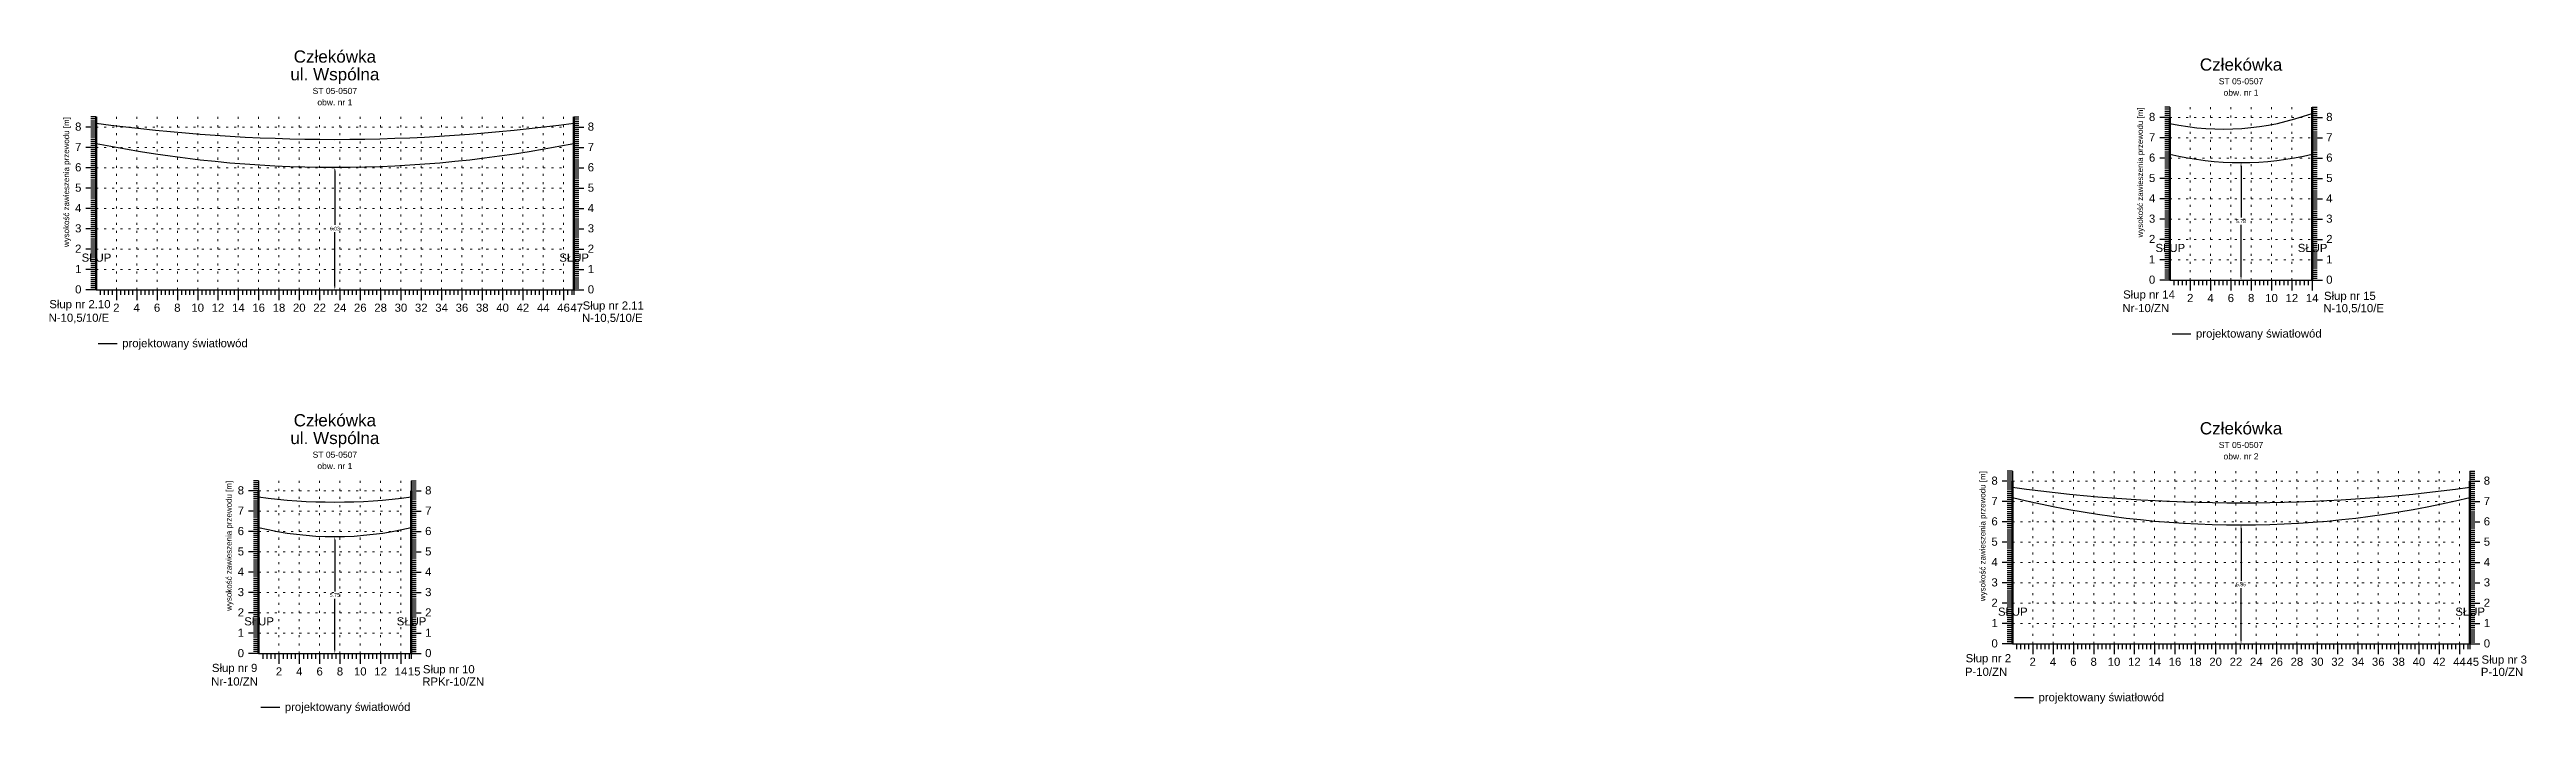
# Model space of a CAD drawing. Header units: inches. Extents: x -871 to 330, y 1326 to 1364.
# Drawn here: x -870.6 to -748.7, y 1331 to 1363.6 of the extents above; entities that cross this region are included whole.
import ezdxf
from ezdxf.enums import TextEntityAlignment as Align

# ---------------------------------------------------------------- set-up
doc = ezdxf.new("R2010")
doc.units = ezdxf.units.IN
doc.header["$MEASUREMENT"] = 0
doc.linetypes.add('ACAD_ISO07W100', pattern=[3, 0, -3])
doc.layers.add('ramka', color=7, linetype='Continuous', plot=False)
doc.styles.get("Standard").update_dxf_attribs({"font": 'arial.ttf'})
doc.dimstyles.get("Standard").update_dxf_attribs({"dimtxt": 0.25, "dimasz": 0.18, "dimexe": 0.18, "dimexo": 0.0625, "dimgap": -0.09, "dimtad": 0, "dimtih": 1, "dimtoh": 1, "dimzin": 0, "dimdsep": 46, "dimtxsty": 'Standard', "dimcen": 0.09, "dimadec": 0, "dimazin": 0, "dimtfac": 1, "dimtofl": 0, "dimtmove": 0, "dimatfit": 3, "dimfxl": 1, "dimtolj": 1, "dimtzin": 0, "dimarcsym": 0})

msp = doc.modelspace()

# ---------------------------------------------------------------- texts
for s, height, p in [('Człekówka', 0.6, (-856.516, 1362.95)), ('ul. Wspólna', 0.6, (-856.516, 1362.08)), ('Człekówka', 0.6, (-762.739, 1362.556)), ('ST 05-0507', 0.3, (-856.516, 1361.41)), ('obw. nr 1', 0.3, (-856.516, 1360.85)), ('ST 05-0507', 0.3, (-762.739, 1361.886)), ('obw. nr 1', 0.3, (-762.739, 1361.326)), ('2', 0.4, (-765.239, 1351.18)), ('4', 0.4, (-764.239, 1351.18)), ('6', 0.4, (-763.239, 1351.18)), ('8', 0.4, (-762.239, 1351.18)), ('10', 0.4, (-761.239, 1351.18)), ('12', 0.4, (-760.239, 1351.18)), ('14', 0.4, (-759.239, 1351.18)), ('2', 0.4, (-867.266, 1350.704)), ('4', 0.4, (-866.266, 1350.704)), ('6', 0.4, (-865.266, 1350.704)), ('8', 0.4, (-864.266, 1350.704)), ('10', 0.4, (-863.266, 1350.704)), ('12', 0.4, (-862.266, 1350.704)), ('14', 0.4, (-861.266, 1350.704)), ('16', 0.4, (-860.266, 1350.704)), ('18', 0.4, (-859.266, 1350.704)), ('20', 0.4, (-858.266, 1350.704)), ('22', 0.4, (-857.266, 1350.704)), ('24', 0.4, (-856.266, 1350.704)), ('26', 0.4, (-855.266, 1350.704)), ('28', 0.4, (-854.266, 1350.704)), ('30', 0.4, (-853.266, 1350.704)), ('32', 0.4, (-852.266, 1350.704)), ('34', 0.4, (-851.266, 1350.704)), ('36', 0.4, (-850.266, 1350.704)), ('38', 0.4, (-849.266, 1350.704)), ('40', 0.4, (-848.266, 1350.704)), ('42', 0.4, (-847.266, 1350.704)), ('44', 0.4, (-846.266, 1350.704)), ('46', 0.4, (-845.266, 1350.704)), ('47', 0.4, (-844.616, 1350.704)), ('Człekówka', 0.6, (-856.516, 1345.07)), ('Człekówka', 0.6, (-762.739, 1344.676)), ('ul. Wspólna', 0.6, (-856.516, 1344.2)), ('ST 05-0507', 0.3, (-762.739, 1344.006)), ('ST 05-0507', 0.3, (-856.516, 1343.53)), ('obw. nr 1', 0.3, (-856.516, 1342.97)), ('obw. nr 2', 0.3, (-762.739, 1343.446)), ('2', 0.4, (-859.266, 1332.824)), ('4', 0.4, (-858.266, 1332.824)), ('6', 0.4, (-857.266, 1332.824)), ('8', 0.4, (-856.266, 1332.824)), ('10', 0.4, (-855.266, 1332.824)), ('12', 0.4, (-854.266, 1332.824)), ('14', 0.4, (-853.266, 1332.824)), ('15', 0.4, (-852.616, 1332.824)), ('2', 0.4, (-772.989, 1333.3)), ('4', 0.4, (-771.989, 1333.3)), ('6', 0.4, (-770.989, 1333.3)), ('8', 0.4, (-769.989, 1333.3)), ('10', 0.4, (-768.989, 1333.3)), ('12', 0.4, (-767.989, 1333.3)), ('14', 0.4, (-766.989, 1333.3)), ('16', 0.4, (-765.989, 1333.3)), ('18', 0.4, (-764.989, 1333.3)), ('20', 0.4, (-763.989, 1333.3)), ('22', 0.4, (-762.989, 1333.3)), ('24', 0.4, (-761.989, 1333.3)), ('26', 0.4, (-760.989, 1333.3)), ('28', 0.4, (-759.989, 1333.3)), ('30', 0.4, (-758.989, 1333.3)), ('32', 0.4, (-757.989, 1333.3)), ('34', 0.4, (-756.989, 1333.3)), ('36', 0.4, (-755.989, 1333.3)), ('38', 0.4, (-754.989, 1333.3)), ('40', 0.4, (-753.989, 1333.3)), ('42', 0.4, (-752.989, 1333.3)), ('44', 0.4, (-751.989, 1333.3)), ('45', 0.4, (-751.339, 1333.3))]:
    msp.add_text(s, height=height).set_placement(p, align=Align.CENTER)
for s, p in [('8', (-868.986, 1359.606)), ('8', (-766.959, 1360.082)), ('7', (-868.986, 1358.606)), ('7', (-766.959, 1359.082)), ('6', (-868.986, 1357.606)), ('5', (-766.959, 1357.082)), ('6', (-766.959, 1358.082)), ('5', (-868.986, 1356.606)), ('4', (-766.959, 1356.082)), ('4', (-868.986, 1355.606)), ('3', (-766.959, 1355.082)), ('3', (-868.986, 1354.606)), ('2', (-868.986, 1353.606)), ('2', (-766.959, 1354.082)), ('1', (-868.986, 1352.606)), ('1', (-766.959, 1353.082)), ('0', (-868.986, 1351.606)), ('0', (-766.959, 1352.082)), ('8', (-860.986, 1341.726)), ('8', (-774.709, 1342.202)), ('7', (-860.986, 1340.726)), ('7', (-774.709, 1341.202)), ('6', (-774.709, 1340.202)), ('6', (-860.986, 1339.726)), ('5', (-774.709, 1339.202)), ('4', (-860.986, 1337.726)), ('5', (-860.986, 1338.726)), ('4', (-774.709, 1338.202)), ('3', (-860.986, 1336.726)), ('3', (-774.709, 1337.202)), ('2', (-860.986, 1335.726)), ('2', (-774.709, 1336.202)), ('1', (-774.709, 1335.202)), ('1', (-860.986, 1334.726)), ('0', (-774.709, 1334.202)), ('0', (-860.986, 1333.726))]:
    msp.add_text(s, height=0.4).set_placement(p, align=Align.RIGHT)
for s, p in [('8', (-844.076, 1359.606)), ('8', (-758.549, 1360.082)), ('7', (-844.076, 1358.606)), ('7', (-758.549, 1359.082)), ('6', (-844.076, 1357.606)), ('5', (-758.549, 1357.082)), ('6', (-758.549, 1358.082)), ('5', (-844.076, 1356.606)), ('4', (-758.549, 1356.082)), ('4', (-844.076, 1355.606)), ('3', (-758.549, 1355.082)), ('3', (-844.076, 1354.606)), ('2', (-844.076, 1353.606)), ('2', (-758.549, 1354.082)), ('1', (-844.076, 1352.606)), ('1', (-758.549, 1353.082)), ('0', (-844.076, 1351.606)), ('Słup nr 14', (-768.539, 1351.354)), ('Słup nr 15', (-758.659, 1351.287)), ('0', (-758.549, 1352.082)), ('N-10,5/10/E', (-870.6, 1350.211)), ('Słup nr 2.10', (-870.566, 1350.878)), ('N-10,5/10/E', (-844.358, 1350.206)), ('Słup nr 2.11', (-844.327, 1350.811)), ('Nr-10/ZN', (-768.573, 1350.687)), ('N-10,5/10/E', (-758.69, 1350.682)), ('projektowany światłowód', (-866.981, 1348.96)), ('projektowany światłowód', (-764.954, 1349.436)), ('8', (-852.076, 1341.726)), ('8', (-750.799, 1342.202)), ('7', (-852.076, 1340.726)), ('6', (-750.799, 1340.202)), ('7', (-750.799, 1341.202)), ('6', (-852.076, 1339.726)), ('5', (-750.799, 1339.202)), ('4', (-852.076, 1337.726)), ('5', (-852.076, 1338.726)), ('4', (-750.799, 1338.202)), ('3', (-852.076, 1336.726)), ('3', (-750.799, 1337.202)), ('2', (-852.076, 1335.726)), ('2', (-750.799, 1336.202)), ('1', (-750.799, 1335.202)), ('1', (-852.076, 1334.726)), ('0', (-750.799, 1334.202)), ('Słup nr 9', (-862.566, 1332.998)), ('Słup nr 10', (-852.186, 1332.931)), ('0', (-852.076, 1333.726)), ('P-10/ZN', (-776.323, 1332.807)), ('Słup nr 2', (-776.289, 1333.474)), ('P-10/ZN', (-750.94, 1332.802)), ('Słup nr 3', (-750.909, 1333.407)), ('Nr-10/ZN', (-862.6, 1332.331)), ('RPKr-10/ZN', (-852.217, 1332.326)), ('projektowany światłowód', (-772.704, 1331.556)), ('projektowany światłowód', (-858.981, 1331.08))]:
    msp.add_text(s, height=0.4).set_placement(p)
at = {"char_height": 0.28, "width": 9.28, "attachment_point": 1, "rotation": 90}
for insert in [(-869.869, 1353.882), (-767.842, 1354.358), (-861.869, 1336.002), (-775.592, 1336.478)]:
    msp.add_mtext('wysokość zawieszenia przewodu [m]', dxfattribs=dict(at, insert=insert))
at = {"char_height": 0.4, "width": 1.537, "attachment_point": 1}
for insert in [(-766.947, 1354.042), (-759.947, 1354.042), (-868.974, 1353.566), (-845.474, 1353.566), (-860.974, 1335.686), (-853.474, 1335.686), (-774.697, 1336.162), (-752.197, 1336.162)]:
    msp.add_mtext('SŁUP', dxfattribs=dict(at, insert=insert))

# ---------------------------------------------------------------- blocks, each defined once
blk = doc.blocks.new('*D1')
at = {"color": 0, "lineweight": -2}
for p, q in [((-856.52, 1357.63), (-856.52, 1354.97)), ((-856.46, 1357.81), (-856.34, 1357.81)), ((-856.52, 1351.96), (-856.52, 1354.61)), ((-856.61, 1351.78), (-856.34, 1351.78))]:
    blk.add_line(p, q, dxfattribs=at)
at = {"color": 0}
for points in [[(-856.49, 1357.63), (-856.55, 1357.63), (-856.52, 1357.81)], [(-856.49, 1351.96), (-856.55, 1351.96), (-856.52, 1351.78)]]:
    blk.add_solid(points, dxfattribs=at)
at = {"layer": 'Defpoints', "color": 0}
for p in [(-856.52, 1357.81), (-856.67, 1351.78), (-856.52, 1351.78)]:
    blk.add_point(p, dxfattribs=at)
at = {"color": 0, "lineweight": 25, "insert": (-856.52, 1354.79), "char_height": 0.18, "attachment_point": 5}
blk.add_mtext('\\A1;6.03', dxfattribs=at)
blk = doc.blocks.new('*D2')
at = {"color": 0, "lineweight": -2}
for p, q in [((-856.52, 1339.47), (-856.52, 1336.96)), ((-856.46, 1339.65), (-856.34, 1339.65)), ((-856.52, 1334.08), (-856.52, 1336.6)), ((-856.61, 1333.9), (-856.34, 1333.9))]:
    blk.add_line(p, q, dxfattribs=at)
at = {"color": 0}
for points in [[(-856.49, 1339.47), (-856.55, 1339.47), (-856.52, 1339.65)], [(-856.49, 1334.08), (-856.55, 1334.08), (-856.52, 1333.9)]]:
    blk.add_solid(points, dxfattribs=at)
at = {"layer": 'Defpoints', "color": 0}
for p in [(-856.52, 1339.65), (-856.67, 1333.9), (-856.52, 1333.9)]:
    blk.add_point(p, dxfattribs=at)
at = {"color": 0, "lineweight": 25, "insert": (-856.52, 1336.78), "char_height": 0.18, "attachment_point": 5}
blk.add_mtext('\\A1;5.75', dxfattribs=at)
blk = doc.blocks.new('*D3')
at = {"color": 0, "lineweight": -2}
for p, q in [((-762.74, 1357.86), (-762.74, 1355.33)), ((-762.68, 1358.04), (-762.56, 1358.04)), ((-762.74, 1352.44), (-762.74, 1354.97)), ((-762.83, 1352.26), (-762.56, 1352.26))]:
    blk.add_line(p, q, dxfattribs=at)
at = {"color": 0}
for points in [[(-762.71, 1357.86), (-762.77, 1357.86), (-762.74, 1358.04)], [(-762.71, 1352.44), (-762.77, 1352.44), (-762.74, 1352.26)]]:
    blk.add_solid(points, dxfattribs=at)
at = {"layer": 'Defpoints', "color": 0}
for p in [(-762.75, 1358.04), (-762.9, 1352.26), (-762.74, 1352.26)]:
    blk.add_point(p, dxfattribs=at)
at = {"color": 0, "lineweight": 25, "insert": (-762.74, 1355.15), "char_height": 0.18, "attachment_point": 5}
blk.add_mtext('\\A1;5.78', dxfattribs=at)
blk = doc.blocks.new('*D4')
at = {"color": 0, "lineweight": -2}
for p, q in [((-762.74, 1340.05), (-762.74, 1337.48)), ((-762.68, 1340.23), (-762.56, 1340.23)), ((-762.74, 1334.56), (-762.74, 1337.12)), ((-762.83, 1334.38), (-762.56, 1334.38))]:
    blk.add_line(p, q, dxfattribs=at)
at = {"color": 0}
for points in [[(-762.71, 1340.05), (-762.77, 1340.05), (-762.74, 1340.23)], [(-762.71, 1334.56), (-762.77, 1334.56), (-762.74, 1334.38)]]:
    blk.add_solid(points, dxfattribs=at)
at = {"layer": 'Defpoints', "color": 0}
for p in [(-762.75, 1340.23), (-762.9, 1334.38), (-762.74, 1334.38)]:
    blk.add_point(p, dxfattribs=at)
at = {"color": 0, "lineweight": 25, "insert": (-762.74, 1337.3), "char_height": 0.18, "attachment_point": 5}
blk.add_mtext('\\A1;5.85', dxfattribs=at)

# ---------------------------------------------------------------- dimensions: what is measured, and where the dimension line sits
at = {"lineweight": 25}
for base, p1, p2, text, picture, middle in [((-856.516, 1351.78), (-856.524, 1357.805), (-856.674, 1351.78), '6.03', '*D1', (-856.516, 1354.793)), ((-762.739, 1352.256), (-762.747, 1358.036), (-762.897, 1352.256), '5.78', '*D3', (-762.739, 1355.146)), ((-856.516, 1333.9), (-856.524, 1339.65), (-856.674, 1333.9), '5.75', '*D2', (-856.516, 1336.775)), ((-762.739, 1334.376), (-762.747, 1340.228), (-762.897, 1334.376), '5.85', '*D4', (-762.739, 1337.302))]:
    dim = msp.add_linear_dim(base=base, p1=p1, p2=p2, angle=90, text=text, dimstyle='Standard', dxfattribs=at)
    dim.commit()
    dim.dimension.update_dxf_attribs({"geometry": picture, "text_midpoint": middle})

# ---------------------------------------------------------------- linework, layer by layer
for p, q in [((-868.266, 1360.28), (-868.516, 1360.28)), ((-868.266, 1360.18), (-868.516, 1360.18)), ((-868.266, 1360.08), (-868.516, 1360.08)), ((-868.266, 1359.98), (-868.516, 1359.98)), ((-868.266, 1360.28), (-868.266, 1351.78)), ((-844.766, 1360.28), (-844.766, 1351.78)), ((-844.766, 1360.28), (-844.516, 1360.28)), ((-844.766, 1360.18), (-844.516, 1360.18)), ((-844.766, 1360.08), (-844.516, 1360.08)), ((-844.766, 1359.98), (-844.516, 1359.98)), ((-766.239, 1360.256), (-766.739, 1360.256)), ((-766.239, 1360.756), (-766.489, 1360.756)), ((-766.239, 1360.656), (-766.489, 1360.656)), ((-766.239, 1360.556), (-766.489, 1360.556)), ((-766.239, 1360.456), (-766.489, 1360.456)), ((-766.239, 1360.356), (-766.489, 1360.356)), ((-766.239, 1360.156), (-766.489, 1360.156)), ((-766.239, 1360.056), (-766.489, 1360.056)), ((-766.239, 1359.956), (-766.489, 1359.956)), ((-766.239, 1360.756), (-766.239, 1352.256)), ((-759.239, 1360.756), (-759.239, 1352.256)), ((-759.239, 1360.756), (-758.989, 1360.756)), ((-759.239, 1360.656), (-758.989, 1360.656)), ((-759.239, 1360.556), (-758.989, 1360.556)), ((-759.239, 1360.456), (-758.989, 1360.456)), ((-759.239, 1360.356), (-758.989, 1360.356)), ((-759.239, 1360.256), (-758.739, 1360.256)), ((-759.239, 1360.156), (-758.989, 1360.156)), ((-759.239, 1360.056), (-758.989, 1360.056)), ((-759.239, 1359.956), (-758.989, 1359.956)), ((-868.266, 1359.78), (-868.766, 1359.78)), ((-868.266, 1358.78), (-868.766, 1358.78)), ((-868.266, 1359.88), (-868.516, 1359.88)), ((-868.266, 1359.68), (-868.516, 1359.68)), ((-868.266, 1359.58), (-868.516, 1359.58)), ((-868.266, 1359.48), (-868.516, 1359.48)), ((-868.266, 1359.38), (-868.516, 1359.38)), ((-868.266, 1359.28), (-868.516, 1359.28)), ((-868.266, 1359.18), (-868.516, 1359.18)), ((-868.266, 1359.08), (-868.516, 1359.08)), ((-868.266, 1358.98), (-868.516, 1358.98)), ((-868.266, 1358.88), (-868.516, 1358.88)), ((-844.766, 1359.88), (-844.516, 1359.88)), ((-844.766, 1359.78), (-844.266, 1359.78)), ((-844.766, 1359.68), (-844.516, 1359.68)), ((-844.766, 1359.58), (-844.516, 1359.58)), ((-844.766, 1359.48), (-844.516, 1359.48)), ((-844.766, 1359.38), (-844.516, 1359.38)), ((-844.766, 1359.28), (-844.516, 1359.28)), ((-844.766, 1359.18), (-844.516, 1359.18)), ((-844.766, 1359.08), (-844.516, 1359.08)), ((-844.766, 1358.98), (-844.516, 1358.98)), ((-844.766, 1358.88), (-844.516, 1358.88)), ((-844.766, 1358.78), (-844.266, 1358.78)), ((-766.239, 1359.256), (-766.739, 1359.256)), ((-766.239, 1359.856), (-766.489, 1359.856)), ((-766.239, 1359.756), (-766.489, 1359.756)), ((-766.239, 1359.656), (-766.489, 1359.656)), ((-766.239, 1359.556), (-766.489, 1359.556)), ((-766.239, 1359.456), (-766.489, 1359.456)), ((-766.239, 1359.356), (-766.489, 1359.356)), ((-766.239, 1359.156), (-766.489, 1359.156)), ((-766.239, 1359.056), (-766.489, 1359.056)), ((-766.239, 1358.956), (-766.489, 1358.956)), ((-766.239, 1358.856), (-766.489, 1358.856)), ((-766.239, 1358.756), (-766.489, 1358.756)), ((-759.239, 1359.856), (-758.989, 1359.856)), ((-759.239, 1359.756), (-758.989, 1359.756)), ((-759.239, 1359.656), (-758.989, 1359.656)), ((-759.239, 1359.556), (-758.989, 1359.556)), ((-759.239, 1359.456), (-758.989, 1359.456)), ((-759.239, 1359.356), (-758.989, 1359.356)), ((-759.239, 1359.256), (-758.739, 1359.256)), ((-759.239, 1359.156), (-758.989, 1359.156)), ((-759.239, 1359.056), (-758.989, 1359.056)), ((-759.239, 1358.956), (-758.989, 1358.956)), ((-759.239, 1358.856), (-758.989, 1358.856)), ((-759.239, 1358.756), (-758.989, 1358.756)), ((-868.266, 1357.78), (-868.766, 1357.78)), ((-868.266, 1358.68), (-868.516, 1358.68)), ((-868.266, 1358.58), (-868.516, 1358.58)), ((-868.266, 1358.48), (-868.516, 1358.48)), ((-868.266, 1358.38), (-868.516, 1358.38)), ((-868.266, 1358.28), (-868.516, 1358.28)), ((-868.266, 1358.18), (-868.516, 1358.18)), ((-868.266, 1358.08), (-868.516, 1358.08)), ((-868.266, 1357.98), (-868.516, 1357.98)), ((-868.266, 1357.88), (-868.516, 1357.88)), ((-868.266, 1357.68), (-868.516, 1357.68)), ((-868.266, 1357.58), (-868.516, 1357.58)), ((-868.266, 1357.48), (-868.516, 1357.48)), ((-844.766, 1358.68), (-844.516, 1358.68)), ((-844.766, 1358.58), (-844.516, 1358.58)), ((-844.766, 1358.48), (-844.516, 1358.48)), ((-844.766, 1358.38), (-844.516, 1358.38)), ((-844.766, 1358.28), (-844.516, 1358.28)), ((-844.766, 1358.18), (-844.516, 1358.18)), ((-844.766, 1358.08), (-844.516, 1358.08)), ((-844.766, 1357.98), (-844.516, 1357.98)), ((-844.766, 1357.88), (-844.516, 1357.88)), ((-844.766, 1357.78), (-844.266, 1357.78)), ((-844.766, 1357.68), (-844.516, 1357.68)), ((-844.766, 1357.58), (-844.516, 1357.58)), ((-844.766, 1357.48), (-844.516, 1357.48)), ((-766.239, 1358.256), (-766.739, 1358.256)), ((-766.239, 1358.656), (-766.489, 1358.656)), ((-766.239, 1358.556), (-766.489, 1358.556)), ((-766.239, 1358.456), (-766.489, 1358.456)), ((-766.239, 1358.356), (-766.489, 1358.356)), ((-766.239, 1358.156), (-766.489, 1358.156)), ((-766.239, 1358.056), (-766.489, 1358.056)), ((-766.239, 1357.956), (-766.489, 1357.956)), ((-766.239, 1357.856), (-766.489, 1357.856)), ((-766.239, 1357.756), (-766.489, 1357.756)), ((-766.239, 1357.656), (-766.489, 1357.656)), ((-766.239, 1357.556), (-766.489, 1357.556)), ((-759.239, 1358.656), (-758.989, 1358.656)), ((-759.239, 1358.556), (-758.989, 1358.556)), ((-759.239, 1358.456), (-758.989, 1358.456)), ((-759.239, 1358.356), (-758.989, 1358.356)), ((-759.239, 1358.256), (-758.739, 1358.256)), ((-759.239, 1358.156), (-758.989, 1358.156)), ((-759.239, 1358.056), (-758.989, 1358.056)), ((-759.239, 1357.956), (-758.989, 1357.956)), ((-759.239, 1357.856), (-758.989, 1357.856)), ((-759.239, 1357.756), (-758.989, 1357.756)), ((-759.239, 1357.656), (-758.989, 1357.656)), ((-759.239, 1357.556), (-758.989, 1357.556)), ((-868.266, 1356.78), (-868.766, 1356.78)), ((-868.266, 1357.38), (-868.516, 1357.38)), ((-868.266, 1357.28), (-868.516, 1357.28)), ((-868.266, 1357.18), (-868.516, 1357.18)), ((-868.266, 1357.08), (-868.516, 1357.08)), ((-868.266, 1356.98), (-868.516, 1356.98)), ((-868.266, 1356.88), (-868.516, 1356.88)), ((-868.266, 1356.68), (-868.516, 1356.68)), ((-868.266, 1356.58), (-868.516, 1356.58)), ((-868.266, 1356.48), (-868.516, 1356.48)), ((-868.266, 1356.38), (-868.516, 1356.38)), ((-868.266, 1356.28), (-868.516, 1356.28)), ((-844.766, 1357.38), (-844.516, 1357.38)), ((-844.766, 1357.28), (-844.516, 1357.28)), ((-844.766, 1357.18), (-844.516, 1357.18)), ((-844.766, 1357.08), (-844.516, 1357.08)), ((-844.766, 1356.98), (-844.516, 1356.98)), ((-844.766, 1356.88), (-844.516, 1356.88)), ((-844.766, 1356.78), (-844.266, 1356.78)), ((-844.766, 1356.68), (-844.516, 1356.68)), ((-844.766, 1356.58), (-844.516, 1356.58)), ((-844.766, 1356.48), (-844.516, 1356.48)), ((-844.766, 1356.38), (-844.516, 1356.38)), ((-844.766, 1356.28), (-844.516, 1356.28)), ((-766.239, 1357.256), (-766.739, 1357.256)), ((-766.239, 1357.456), (-766.489, 1357.456)), ((-766.239, 1357.356), (-766.489, 1357.356)), ((-766.239, 1357.156), (-766.489, 1357.156)), ((-766.239, 1357.056), (-766.489, 1357.056)), ((-766.239, 1356.956), (-766.489, 1356.956)), ((-766.239, 1356.856), (-766.489, 1356.856)), ((-766.239, 1356.756), (-766.489, 1356.756)), ((-766.239, 1356.656), (-766.489, 1356.656)), ((-766.239, 1356.556), (-766.489, 1356.556)), ((-766.239, 1356.456), (-766.489, 1356.456)), ((-766.239, 1356.356), (-766.489, 1356.356)), ((-759.239, 1357.456), (-758.989, 1357.456)), ((-759.239, 1357.356), (-758.989, 1357.356)), ((-759.239, 1357.256), (-758.739, 1357.256)), ((-759.239, 1357.156), (-758.989, 1357.156)), ((-759.239, 1357.056), (-758.989, 1357.056)), ((-759.239, 1356.956), (-758.989, 1356.956)), ((-759.239, 1356.856), (-758.989, 1356.856)), ((-759.239, 1356.756), (-758.989, 1356.756)), ((-759.239, 1356.656), (-758.989, 1356.656)), ((-759.239, 1356.556), (-758.989, 1356.556)), ((-759.239, 1356.456), (-758.989, 1356.456)), ((-759.239, 1356.356), (-758.989, 1356.356)), ((-868.266, 1355.78), (-868.766, 1355.78)), ((-868.266, 1356.18), (-868.516, 1356.18)), ((-868.266, 1356.08), (-868.516, 1356.08)), ((-868.266, 1355.98), (-868.516, 1355.98)), ((-868.266, 1355.88), (-868.516, 1355.88)), ((-868.266, 1355.68), (-868.516, 1355.68)), ((-868.266, 1355.58), (-868.516, 1355.58)), ((-868.266, 1355.48), (-868.516, 1355.48)), ((-868.266, 1355.38), (-868.516, 1355.38)), ((-868.266, 1355.28), (-868.516, 1355.28)), ((-868.266, 1355.18), (-868.516, 1355.18)), ((-868.266, 1355.08), (-868.516, 1355.08)), ((-844.766, 1356.18), (-844.516, 1356.18)), ((-844.766, 1356.08), (-844.516, 1356.08)), ((-844.766, 1355.98), (-844.516, 1355.98)), ((-844.766, 1355.88), (-844.516, 1355.88)), ((-844.766, 1355.78), (-844.266, 1355.78)), ((-844.766, 1355.68), (-844.516, 1355.68)), ((-844.766, 1355.58), (-844.516, 1355.58)), ((-844.766, 1355.48), (-844.516, 1355.48)), ((-844.766, 1355.38), (-844.516, 1355.38)), ((-844.766, 1355.28), (-844.516, 1355.28)), ((-844.766, 1355.18), (-844.516, 1355.18)), ((-844.766, 1355.08), (-844.516, 1355.08)), ((-766.239, 1356.256), (-766.739, 1356.256)), ((-766.239, 1355.256), (-766.739, 1355.256)), ((-766.239, 1356.156), (-766.489, 1356.156)), ((-766.239, 1356.056), (-766.489, 1356.056)), ((-766.239, 1355.956), (-766.489, 1355.956)), ((-766.239, 1355.856), (-766.489, 1355.856)), ((-766.239, 1355.756), (-766.489, 1355.756)), ((-766.239, 1355.656), (-766.489, 1355.656)), ((-766.239, 1355.556), (-766.489, 1355.556)), ((-766.239, 1355.456), (-766.489, 1355.456)), ((-766.239, 1355.356), (-766.489, 1355.356)), ((-766.239, 1355.156), (-766.489, 1355.156)), ((-766.239, 1355.056), (-766.489, 1355.056)), ((-759.239, 1356.256), (-758.739, 1356.256)), ((-759.239, 1356.156), (-758.989, 1356.156)), ((-759.239, 1356.056), (-758.989, 1356.056)), ((-759.239, 1355.956), (-758.989, 1355.956)), ((-759.239, 1355.856), (-758.989, 1355.856)), ((-759.239, 1355.756), (-758.989, 1355.756)), ((-759.239, 1355.656), (-758.989, 1355.656)), ((-759.239, 1355.556), (-758.989, 1355.556)), ((-759.239, 1355.456), (-758.989, 1355.456)), ((-759.239, 1355.356), (-758.989, 1355.356)), ((-759.239, 1355.256), (-758.739, 1355.256)), ((-759.239, 1355.156), (-758.989, 1355.156)), ((-759.239, 1355.056), (-758.989, 1355.056)), ((-868.266, 1354.78), (-868.766, 1354.78)), ((-868.266, 1354.98), (-868.516, 1354.98)), ((-868.266, 1354.88), (-868.516, 1354.88)), ((-868.266, 1354.68), (-868.516, 1354.68)), ((-868.266, 1354.58), (-868.516, 1354.58)), ((-868.266, 1354.48), (-868.516, 1354.48)), ((-868.266, 1354.38), (-868.516, 1354.38)), ((-868.266, 1354.28), (-868.516, 1354.28)), ((-868.266, 1354.18), (-868.516, 1354.18)), ((-868.266, 1354.08), (-868.516, 1354.08)), ((-868.266, 1353.98), (-868.516, 1353.98)), ((-868.266, 1353.88), (-868.516, 1353.88)), ((-844.766, 1354.98), (-844.516, 1354.98)), ((-844.766, 1354.88), (-844.516, 1354.88)), ((-844.766, 1354.78), (-844.266, 1354.78)), ((-844.766, 1354.68), (-844.516, 1354.68)), ((-844.766, 1354.58), (-844.516, 1354.58)), ((-844.766, 1354.48), (-844.516, 1354.48)), ((-844.766, 1354.38), (-844.516, 1354.38)), ((-844.766, 1354.28), (-844.516, 1354.28)), ((-844.766, 1354.18), (-844.516, 1354.18)), ((-844.766, 1354.08), (-844.516, 1354.08)), ((-844.766, 1353.98), (-844.516, 1353.98)), ((-844.766, 1353.88), (-844.516, 1353.88)), ((-766.239, 1354.256), (-766.739, 1354.256)), ((-766.239, 1354.956), (-766.489, 1354.956)), ((-766.239, 1354.856), (-766.489, 1354.856)), ((-766.239, 1354.756), (-766.489, 1354.756)), ((-766.239, 1354.656), (-766.489, 1354.656)), ((-766.239, 1354.556), (-766.489, 1354.556)), ((-766.239, 1354.456), (-766.489, 1354.456)), ((-766.239, 1354.356), (-766.489, 1354.356)), ((-766.239, 1354.156), (-766.489, 1354.156)), ((-766.239, 1354.056), (-766.489, 1354.056)), ((-766.239, 1353.956), (-766.489, 1353.956)), ((-766.239, 1353.856), (-766.489, 1353.856)), ((-759.239, 1354.956), (-758.989, 1354.956)), ((-759.239, 1354.856), (-758.989, 1354.856)), ((-759.239, 1354.756), (-758.989, 1354.756)), ((-759.239, 1354.656), (-758.989, 1354.656)), ((-759.239, 1354.556), (-758.989, 1354.556)), ((-759.239, 1354.456), (-758.989, 1354.456)), ((-759.239, 1354.356), (-758.989, 1354.356)), ((-759.239, 1354.256), (-758.739, 1354.256)), ((-759.239, 1354.156), (-758.989, 1354.156)), ((-759.239, 1354.056), (-758.989, 1354.056)), ((-759.239, 1353.956), (-758.989, 1353.956)), ((-759.239, 1353.856), (-758.989, 1353.856)), ((-868.266, 1353.78), (-868.766, 1353.78)), ((-868.266, 1352.78), (-868.766, 1352.78)), ((-868.266, 1353.68), (-868.516, 1353.68)), ((-868.266, 1353.58), (-868.516, 1353.58)), ((-868.266, 1353.48), (-868.516, 1353.48)), ((-868.266, 1353.38), (-868.516, 1353.38)), ((-868.266, 1353.28), (-868.516, 1353.28)), ((-868.266, 1353.18), (-868.516, 1353.18)), ((-868.266, 1353.08), (-868.516, 1353.08)), ((-868.266, 1352.98), (-868.516, 1352.98)), ((-868.266, 1352.88), (-868.516, 1352.88)), ((-868.266, 1352.68), (-868.516, 1352.68)), ((-844.766, 1353.78), (-844.266, 1353.78)), ((-844.766, 1353.68), (-844.516, 1353.68)), ((-844.766, 1353.58), (-844.516, 1353.58)), ((-844.766, 1353.48), (-844.516, 1353.48)), ((-844.766, 1353.38), (-844.516, 1353.38)), ((-844.766, 1353.28), (-844.516, 1353.28)), ((-844.766, 1353.18), (-844.516, 1353.18)), ((-844.766, 1353.08), (-844.516, 1353.08)), ((-844.766, 1352.98), (-844.516, 1352.98)), ((-844.766, 1352.88), (-844.516, 1352.88)), ((-844.766, 1352.78), (-844.266, 1352.78)), ((-844.766, 1352.68), (-844.516, 1352.68)), ((-766.239, 1353.256), (-766.739, 1353.256)), ((-766.239, 1353.756), (-766.489, 1353.756)), ((-766.239, 1353.656), (-766.489, 1353.656)), ((-766.239, 1353.556), (-766.489, 1353.556)), ((-766.239, 1353.456), (-766.489, 1353.456)), ((-766.239, 1353.356), (-766.489, 1353.356)), ((-766.239, 1353.156), (-766.489, 1353.156)), ((-766.239, 1353.056), (-766.489, 1353.056)), ((-766.239, 1352.956), (-766.489, 1352.956)), ((-766.239, 1352.856), (-766.489, 1352.856)), ((-766.239, 1352.756), (-766.489, 1352.756)), ((-766.239, 1352.656), (-766.489, 1352.656)), ((-759.239, 1353.756), (-758.989, 1353.756)), ((-759.239, 1353.656), (-758.989, 1353.656)), ((-759.239, 1353.556), (-758.989, 1353.556)), ((-759.239, 1353.456), (-758.989, 1353.456)), ((-759.239, 1353.356), (-758.989, 1353.356)), ((-759.239, 1353.256), (-758.739, 1353.256)), ((-759.239, 1353.156), (-758.989, 1353.156)), ((-759.239, 1353.056), (-758.989, 1353.056)), ((-759.239, 1352.956), (-758.989, 1352.956)), ((-759.239, 1352.856), (-758.989, 1352.856)), ((-759.239, 1352.756), (-758.989, 1352.756)), ((-759.239, 1352.656), (-758.989, 1352.656)), ((-868.266, 1351.78), (-868.766, 1351.78)), ((-868.266, 1352.58), (-868.516, 1352.58)), ((-868.266, 1352.48), (-868.516, 1352.48)), ((-868.266, 1352.38), (-868.516, 1352.38)), ((-868.266, 1352.28), (-868.516, 1352.28)), ((-868.266, 1352.18), (-868.516, 1352.18)), ((-868.266, 1352.08), (-868.516, 1352.08)), ((-868.266, 1351.98), (-868.516, 1351.98)), ((-868.266, 1351.88), (-868.516, 1351.88)), ((-868.266, 1351.78), (-844.766, 1351.78)), ((-868.066, 1351.78), (-868.066, 1351.53)), ((-867.866, 1351.78), (-867.866, 1351.53)), ((-867.666, 1351.78), (-867.666, 1351.53)), ((-867.466, 1351.78), (-867.466, 1351.53)), ((-867.266, 1351.78), (-867.266, 1351.28)), ((-867.066, 1351.78), (-867.066, 1351.53)), ((-866.866, 1351.78), (-866.866, 1351.53)), ((-866.666, 1351.78), (-866.666, 1351.53)), ((-866.466, 1351.78), (-866.466, 1351.53)), ((-866.266, 1351.78), (-866.266, 1351.28)), ((-866.066, 1351.78), (-866.066, 1351.53)), ((-865.866, 1351.78), (-865.866, 1351.53)), ((-865.666, 1351.78), (-865.666, 1351.53)), ((-865.466, 1351.78), (-865.466, 1351.53)), ((-865.266, 1351.78), (-865.266, 1351.28)), ((-865.066, 1351.78), (-865.066, 1351.53)), ((-864.866, 1351.78), (-864.866, 1351.53)), ((-864.666, 1351.78), (-864.666, 1351.53)), ((-864.466, 1351.78), (-864.466, 1351.53)), ((-864.266, 1351.78), (-864.266, 1351.28)), ((-864.066, 1351.78), (-864.066, 1351.53)), ((-863.866, 1351.78), (-863.866, 1351.53)), ((-863.666, 1351.78), (-863.666, 1351.53)), ((-863.466, 1351.78), (-863.466, 1351.53)), ((-863.266, 1351.78), (-863.266, 1351.28)), ((-863.066, 1351.78), (-863.066, 1351.53)), ((-862.866, 1351.78), (-862.866, 1351.53)), ((-862.666, 1351.78), (-862.666, 1351.53)), ((-862.466, 1351.78), (-862.466, 1351.53)), ((-862.266, 1351.78), (-862.266, 1351.28)), ((-862.066, 1351.78), (-862.066, 1351.53)), ((-861.866, 1351.78), (-861.866, 1351.53)), ((-861.666, 1351.78), (-861.666, 1351.53)), ((-861.466, 1351.78), (-861.466, 1351.53)), ((-861.266, 1351.78), (-861.266, 1351.28)), ((-861.066, 1351.78), (-861.066, 1351.53)), ((-860.866, 1351.78), (-860.866, 1351.53)), ((-860.666, 1351.78), (-860.666, 1351.53)), ((-860.466, 1351.78), (-860.466, 1351.53)), ((-860.266, 1351.78), (-860.266, 1351.28)), ((-860.066, 1351.78), (-860.066, 1351.53)), ((-859.866, 1351.78), (-859.866, 1351.53)), ((-859.666, 1351.78), (-859.666, 1351.53)), ((-859.466, 1351.78), (-859.466, 1351.53)), ((-859.266, 1351.78), (-859.266, 1351.28)), ((-859.066, 1351.78), (-859.066, 1351.53)), ((-858.866, 1351.78), (-858.866, 1351.53)), ((-858.666, 1351.78), (-858.666, 1351.53)), ((-858.466, 1351.78), (-858.466, 1351.53)), ((-858.266, 1351.78), (-858.266, 1351.28)), ((-858.066, 1351.78), (-858.066, 1351.53)), ((-857.866, 1351.78), (-857.866, 1351.53)), ((-857.666, 1351.78), (-857.666, 1351.53)), ((-857.466, 1351.78), (-857.466, 1351.53)), ((-857.266, 1351.78), (-857.266, 1351.28)), ((-857.066, 1351.78), (-857.066, 1351.53)), ((-856.866, 1351.78), (-856.866, 1351.53)), ((-856.666, 1351.78), (-856.666, 1351.53)), ((-856.466, 1351.78), (-856.466, 1351.53)), ((-856.266, 1351.78), (-856.266, 1351.28)), ((-856.066, 1351.78), (-856.066, 1351.53)), ((-855.866, 1351.78), (-855.866, 1351.53)), ((-855.666, 1351.78), (-855.666, 1351.53)), ((-855.466, 1351.78), (-855.466, 1351.53)), ((-855.266, 1351.78), (-855.266, 1351.28)), ((-855.066, 1351.78), (-855.066, 1351.53)), ((-854.866, 1351.78), (-854.866, 1351.53)), ((-854.666, 1351.78), (-854.666, 1351.53)), ((-854.466, 1351.78), (-854.466, 1351.53)), ((-854.266, 1351.78), (-854.266, 1351.28)), ((-854.066, 1351.78), (-854.066, 1351.53)), ((-853.866, 1351.78), (-853.866, 1351.53)), ((-853.666, 1351.78), (-853.666, 1351.53)), ((-853.466, 1351.78), (-853.466, 1351.53)), ((-853.266, 1351.78), (-853.266, 1351.28)), ((-853.066, 1351.78), (-853.066, 1351.53)), ((-852.866, 1351.78), (-852.866, 1351.53)), ((-852.666, 1351.78), (-852.666, 1351.53)), ((-852.466, 1351.78), (-852.466, 1351.53)), ((-852.266, 1351.78), (-852.266, 1351.28)), ((-852.066, 1351.78), (-852.066, 1351.53)), ((-851.866, 1351.78), (-851.866, 1351.53)), ((-851.666, 1351.78), (-851.666, 1351.53)), ((-851.466, 1351.78), (-851.466, 1351.53)), ((-851.266, 1351.78), (-851.266, 1351.28)), ((-851.066, 1351.78), (-851.066, 1351.53)), ((-850.866, 1351.78), (-850.866, 1351.53)), ((-850.666, 1351.78), (-850.666, 1351.53)), ((-850.466, 1351.78), (-850.466, 1351.53)), ((-850.266, 1351.78), (-850.266, 1351.28)), ((-850.066, 1351.78), (-850.066, 1351.53)), ((-849.866, 1351.78), (-849.866, 1351.53)), ((-849.666, 1351.78), (-849.666, 1351.53)), ((-849.466, 1351.78), (-849.466, 1351.53)), ((-849.266, 1351.78), (-849.266, 1351.28)), ((-849.066, 1351.78), (-849.066, 1351.53)), ((-848.866, 1351.78), (-848.866, 1351.53)), ((-848.666, 1351.78), (-848.666, 1351.53)), ((-848.466, 1351.78), (-848.466, 1351.53)), ((-848.266, 1351.78), (-848.266, 1351.28)), ((-848.066, 1351.78), (-848.066, 1351.53)), ((-847.866, 1351.78), (-847.866, 1351.53)), ((-847.666, 1351.78), (-847.666, 1351.53)), ((-847.466, 1351.78), (-847.466, 1351.53)), ((-847.266, 1351.78), (-847.266, 1351.28)), ((-847.066, 1351.78), (-847.066, 1351.53)), ((-846.866, 1351.78), (-846.866, 1351.53)), ((-846.666, 1351.78), (-846.666, 1351.53)), ((-846.466, 1351.78), (-846.466, 1351.53)), ((-846.266, 1351.78), (-846.266, 1351.28)), ((-846.066, 1351.78), (-846.066, 1351.53)), ((-845.866, 1351.78), (-845.866, 1351.53)), ((-845.666, 1351.78), (-845.666, 1351.53)), ((-845.466, 1351.78), (-845.466, 1351.53)), ((-845.266, 1351.78), (-845.266, 1351.28)), ((-845.066, 1351.78), (-845.066, 1351.53)), ((-844.866, 1351.78), (-844.866, 1351.53)), ((-844.766, 1352.58), (-844.516, 1352.58)), ((-844.766, 1352.48), (-844.516, 1352.48)), ((-844.766, 1352.38), (-844.516, 1352.38)), ((-844.766, 1352.28), (-844.516, 1352.28)), ((-844.766, 1352.18), (-844.516, 1352.18)), ((-844.766, 1352.08), (-844.516, 1352.08)), ((-844.766, 1351.98), (-844.516, 1351.98)), ((-844.766, 1351.88), (-844.516, 1351.88)), ((-844.766, 1351.78), (-844.266, 1351.78)), ((-844.766, 1351.78), (-844.766, 1351.53)), ((-766.239, 1352.256), (-766.739, 1352.256)), ((-766.239, 1352.556), (-766.489, 1352.556)), ((-766.239, 1352.456), (-766.489, 1352.456)), ((-766.239, 1352.356), (-766.489, 1352.356)), ((-766.239, 1352.256), (-759.239, 1352.256)), ((-766.039, 1352.256), (-766.039, 1352.006)), ((-765.839, 1352.256), (-765.839, 1352.006)), ((-765.639, 1352.256), (-765.639, 1352.006)), ((-765.439, 1352.256), (-765.439, 1352.006)), ((-765.239, 1352.256), (-765.239, 1351.756)), ((-765.039, 1352.256), (-765.039, 1352.006)), ((-764.839, 1352.256), (-764.839, 1352.006)), ((-764.639, 1352.256), (-764.639, 1352.006)), ((-764.439, 1352.256), (-764.439, 1352.006)), ((-764.239, 1352.256), (-764.239, 1351.756)), ((-764.039, 1352.256), (-764.039, 1352.006)), ((-763.839, 1352.256), (-763.839, 1352.006)), ((-763.639, 1352.256), (-763.639, 1352.006)), ((-763.439, 1352.256), (-763.439, 1352.006)), ((-763.239, 1352.256), (-763.239, 1351.756)), ((-763.039, 1352.256), (-763.039, 1352.006)), ((-762.839, 1352.256), (-762.839, 1352.006)), ((-762.639, 1352.256), (-762.639, 1352.006)), ((-762.439, 1352.256), (-762.439, 1352.006)), ((-762.239, 1352.256), (-762.239, 1351.756)), ((-762.039, 1352.256), (-762.039, 1352.006)), ((-761.839, 1352.256), (-761.839, 1352.006)), ((-761.639, 1352.256), (-761.639, 1352.006)), ((-761.439, 1352.256), (-761.439, 1352.006)), ((-761.239, 1352.256), (-761.239, 1351.756)), ((-761.039, 1352.256), (-761.039, 1352.006)), ((-760.839, 1352.256), (-760.839, 1352.006)), ((-760.639, 1352.256), (-760.639, 1352.006)), ((-760.439, 1352.256), (-760.439, 1352.006)), ((-760.239, 1352.256), (-760.239, 1351.756)), ((-760.039, 1352.256), (-760.039, 1352.006)), ((-759.839, 1352.256), (-759.839, 1352.006)), ((-759.639, 1352.256), (-759.639, 1352.006)), ((-759.439, 1352.256), (-759.439, 1352.006)), ((-759.239, 1352.556), (-758.989, 1352.556)), ((-759.239, 1352.456), (-758.989, 1352.456)), ((-759.239, 1352.356), (-758.989, 1352.356)), ((-759.239, 1352.256), (-758.739, 1352.256)), ((-759.239, 1352.256), (-759.239, 1351.756)), ((-773.989, 1342.876), (-774.239, 1342.876)), ((-773.989, 1342.876), (-773.989, 1334.376)), ((-751.489, 1342.876), (-751.489, 1334.376)), ((-751.489, 1342.876), (-751.239, 1342.876)), ((-860.266, 1341.9), (-860.766, 1341.9)), ((-860.266, 1342.4), (-860.516, 1342.4)), ((-860.266, 1342.3), (-860.516, 1342.3)), ((-860.266, 1342.2), (-860.516, 1342.2)), ((-860.266, 1342.1), (-860.516, 1342.1)), ((-860.266, 1342), (-860.516, 1342)), ((-860.266, 1341.8), (-860.516, 1341.8)), ((-860.266, 1341.7), (-860.516, 1341.7)), ((-860.266, 1342.4), (-860.266, 1333.9)), ((-852.766, 1342.4), (-852.766, 1333.9)), ((-852.766, 1342.4), (-852.516, 1342.4)), ((-852.766, 1342.3), (-852.516, 1342.3)), ((-852.766, 1342.2), (-852.516, 1342.2)), ((-852.766, 1342.1), (-852.516, 1342.1)), ((-852.766, 1342), (-852.516, 1342)), ((-852.766, 1341.9), (-852.266, 1341.9)), ((-852.766, 1341.8), (-852.516, 1341.8)), ((-852.766, 1341.7), (-852.516, 1341.7)), ((-773.989, 1342.376), (-774.489, 1342.376)), ((-773.989, 1342.776), (-774.239, 1342.776)), ((-773.989, 1342.676), (-774.239, 1342.676)), ((-773.989, 1342.576), (-774.239, 1342.576)), ((-773.989, 1342.476), (-774.239, 1342.476)), ((-773.989, 1342.276), (-774.239, 1342.276)), ((-773.989, 1342.176), (-774.239, 1342.176)), ((-773.989, 1342.076), (-774.239, 1342.076)), ((-773.989, 1341.976), (-774.239, 1341.976)), ((-773.989, 1341.876), (-774.239, 1341.876)), ((-773.989, 1341.776), (-774.239, 1341.776)), ((-773.989, 1341.676), (-774.239, 1341.676)), ((-751.489, 1342.776), (-751.239, 1342.776)), ((-751.489, 1342.676), (-751.239, 1342.676)), ((-751.489, 1342.576), (-751.239, 1342.576)), ((-751.489, 1342.476), (-751.239, 1342.476)), ((-751.489, 1342.376), (-750.989, 1342.376)), ((-751.489, 1342.276), (-751.239, 1342.276)), ((-751.489, 1342.176), (-751.239, 1342.176)), ((-751.489, 1342.076), (-751.239, 1342.076)), ((-751.489, 1341.976), (-751.239, 1341.976)), ((-751.489, 1341.876), (-751.239, 1341.876)), ((-751.489, 1341.776), (-751.239, 1341.776)), ((-751.489, 1341.676), (-751.239, 1341.676)), ((-860.266, 1340.9), (-860.766, 1340.9)), ((-860.266, 1341.6), (-860.516, 1341.6)), ((-860.266, 1341.5), (-860.516, 1341.5)), ((-860.266, 1341.4), (-860.516, 1341.4)), ((-860.266, 1341.3), (-860.516, 1341.3)), ((-860.266, 1341.2), (-860.516, 1341.2)), ((-860.266, 1341.1), (-860.516, 1341.1)), ((-860.266, 1341), (-860.516, 1341)), ((-860.266, 1340.8), (-860.516, 1340.8)), ((-860.266, 1340.7), (-860.516, 1340.7)), ((-860.266, 1340.6), (-860.516, 1340.6)), ((-860.266, 1340.5), (-860.516, 1340.5)), ((-852.766, 1341.6), (-852.516, 1341.6)), ((-852.766, 1341.5), (-852.516, 1341.5)), ((-852.766, 1341.4), (-852.516, 1341.4)), ((-852.766, 1341.3), (-852.516, 1341.3)), ((-852.766, 1341.2), (-852.516, 1341.2)), ((-852.766, 1341.1), (-852.516, 1341.1)), ((-852.766, 1341), (-852.516, 1341)), ((-852.766, 1340.9), (-852.266, 1340.9)), ((-852.766, 1340.8), (-852.516, 1340.8)), ((-852.766, 1340.7), (-852.516, 1340.7)), ((-852.766, 1340.6), (-852.516, 1340.6)), ((-852.766, 1340.5), (-852.516, 1340.5)), ((-773.989, 1341.376), (-774.489, 1341.376)), ((-773.989, 1341.576), (-774.239, 1341.576)), ((-773.989, 1341.476), (-774.239, 1341.476)), ((-773.989, 1341.276), (-774.239, 1341.276)), ((-773.989, 1341.176), (-774.239, 1341.176)), ((-773.989, 1341.076), (-774.239, 1341.076)), ((-773.989, 1340.976), (-774.239, 1340.976)), ((-773.989, 1340.876), (-774.239, 1340.876)), ((-773.989, 1340.776), (-774.239, 1340.776)), ((-773.989, 1340.676), (-774.239, 1340.676)), ((-773.989, 1340.576), (-774.239, 1340.576)), ((-773.989, 1340.476), (-774.239, 1340.476)), ((-751.489, 1341.576), (-751.239, 1341.576)), ((-751.489, 1341.476), (-751.239, 1341.476)), ((-751.489, 1341.376), (-750.989, 1341.376)), ((-751.489, 1341.276), (-751.239, 1341.276)), ((-751.489, 1341.176), (-751.239, 1341.176)), ((-751.489, 1341.076), (-751.239, 1341.076)), ((-751.489, 1340.976), (-751.239, 1340.976)), ((-751.489, 1340.876), (-751.239, 1340.876)), ((-751.489, 1340.776), (-751.239, 1340.776)), ((-751.489, 1340.676), (-751.239, 1340.676)), ((-751.489, 1340.576), (-751.239, 1340.576)), ((-751.489, 1340.476), (-751.239, 1340.476)), ((-860.266, 1339.9), (-860.766, 1339.9)), ((-860.266, 1340.4), (-860.516, 1340.4)), ((-860.266, 1340.3), (-860.516, 1340.3)), ((-860.266, 1340.2), (-860.516, 1340.2)), ((-860.266, 1340.1), (-860.516, 1340.1)), ((-860.266, 1340), (-860.516, 1340)), ((-860.266, 1339.8), (-860.516, 1339.8)), ((-860.266, 1339.7), (-860.516, 1339.7)), ((-860.266, 1339.6), (-860.516, 1339.6)), ((-860.266, 1339.5), (-860.516, 1339.5)), ((-860.266, 1339.4), (-860.516, 1339.4)), ((-860.266, 1339.3), (-860.516, 1339.3)), ((-852.766, 1340.4), (-852.516, 1340.4)), ((-852.766, 1340.3), (-852.516, 1340.3)), ((-852.766, 1340.2), (-852.516, 1340.2)), ((-852.766, 1340.1), (-852.516, 1340.1)), ((-852.766, 1340), (-852.516, 1340)), ((-852.766, 1339.9), (-852.266, 1339.9)), ((-852.766, 1339.8), (-852.516, 1339.8)), ((-852.766, 1339.7), (-852.516, 1339.7)), ((-852.766, 1339.6), (-852.516, 1339.6)), ((-852.766, 1339.5), (-852.516, 1339.5)), ((-852.766, 1339.4), (-852.516, 1339.4)), ((-852.766, 1339.3), (-852.516, 1339.3)), ((-773.989, 1340.376), (-774.489, 1340.376)), ((-773.989, 1339.376), (-774.489, 1339.376)), ((-773.989, 1340.276), (-774.239, 1340.276)), ((-773.989, 1340.176), (-774.239, 1340.176)), ((-773.989, 1340.076), (-774.239, 1340.076)), ((-773.989, 1339.976), (-774.239, 1339.976)), ((-773.989, 1339.876), (-774.239, 1339.876)), ((-773.989, 1339.776), (-774.239, 1339.776)), ((-773.989, 1339.676), (-774.239, 1339.676)), ((-773.989, 1339.576), (-774.239, 1339.576)), ((-773.989, 1339.476), (-774.239, 1339.476)), ((-773.989, 1339.276), (-774.239, 1339.276)), ((-751.489, 1340.376), (-750.989, 1340.376)), ((-751.489, 1340.276), (-751.239, 1340.276)), ((-751.489, 1340.176), (-751.239, 1340.176)), ((-751.489, 1340.076), (-751.239, 1340.076)), ((-751.489, 1339.976), (-751.239, 1339.976)), ((-751.489, 1339.876), (-751.239, 1339.876)), ((-751.489, 1339.776), (-751.239, 1339.776)), ((-751.489, 1339.676), (-751.239, 1339.676)), ((-751.489, 1339.576), (-751.239, 1339.576)), ((-751.489, 1339.476), (-751.239, 1339.476)), ((-751.489, 1339.376), (-750.989, 1339.376)), ((-751.489, 1339.276), (-751.239, 1339.276)), ((-860.266, 1338.9), (-860.766, 1338.9)), ((-860.266, 1339.2), (-860.516, 1339.2)), ((-860.266, 1339.1), (-860.516, 1339.1)), ((-860.266, 1339), (-860.516, 1339)), ((-860.266, 1338.8), (-860.516, 1338.8)), ((-860.266, 1338.7), (-860.516, 1338.7)), ((-860.266, 1338.6), (-860.516, 1338.6)), ((-860.266, 1338.5), (-860.516, 1338.5)), ((-860.266, 1338.4), (-860.516, 1338.4)), ((-860.266, 1338.3), (-860.516, 1338.3)), ((-860.266, 1338.2), (-860.516, 1338.2)), ((-860.266, 1338.1), (-860.516, 1338.1)), ((-860.266, 1338), (-860.516, 1338)), ((-852.766, 1339.2), (-852.516, 1339.2)), ((-852.766, 1339.1), (-852.516, 1339.1)), ((-852.766, 1339), (-852.516, 1339)), ((-852.766, 1338.9), (-852.266, 1338.9)), ((-852.766, 1338.8), (-852.516, 1338.8)), ((-852.766, 1338.7), (-852.516, 1338.7)), ((-852.766, 1338.6), (-852.516, 1338.6)), ((-852.766, 1338.5), (-852.516, 1338.5)), ((-852.766, 1338.4), (-852.516, 1338.4)), ((-852.766, 1338.3), (-852.516, 1338.3)), ((-852.766, 1338.2), (-852.516, 1338.2)), ((-852.766, 1338.1), (-852.516, 1338.1)), ((-852.766, 1338), (-852.516, 1338)), ((-773.989, 1338.376), (-774.489, 1338.376)), ((-773.989, 1339.176), (-774.239, 1339.176)), ((-773.989, 1339.076), (-774.239, 1339.076)), ((-773.989, 1338.976), (-774.239, 1338.976)), ((-773.989, 1338.876), (-774.239, 1338.876)), ((-773.989, 1338.776), (-774.239, 1338.776)), ((-773.989, 1338.676), (-774.239, 1338.676)), ((-773.989, 1338.576), (-774.239, 1338.576)), ((-773.989, 1338.476), (-774.239, 1338.476)), ((-773.989, 1338.276), (-774.239, 1338.276)), ((-773.989, 1338.176), (-774.239, 1338.176)), ((-773.989, 1338.076), (-774.239, 1338.076)), ((-751.489, 1339.176), (-751.239, 1339.176)), ((-751.489, 1339.076), (-751.239, 1339.076)), ((-751.489, 1338.976), (-751.239, 1338.976)), ((-751.489, 1338.876), (-751.239, 1338.876)), ((-751.489, 1338.776), (-751.239, 1338.776)), ((-751.489, 1338.676), (-751.239, 1338.676)), ((-751.489, 1338.576), (-751.239, 1338.576)), ((-751.489, 1338.476), (-751.239, 1338.476)), ((-751.489, 1338.376), (-750.989, 1338.376)), ((-751.489, 1338.276), (-751.239, 1338.276)), ((-751.489, 1338.176), (-751.239, 1338.176)), ((-751.489, 1338.076), (-751.239, 1338.076)), ((-860.266, 1337.9), (-860.766, 1337.9)), ((-860.266, 1336.9), (-860.766, 1336.9)), ((-860.266, 1337.8), (-860.516, 1337.8)), ((-860.266, 1337.7), (-860.516, 1337.7)), ((-860.266, 1337.6), (-860.516, 1337.6)), ((-860.266, 1337.5), (-860.516, 1337.5)), ((-860.266, 1337.4), (-860.516, 1337.4)), ((-860.266, 1337.3), (-860.516, 1337.3)), ((-860.266, 1337.2), (-860.516, 1337.2)), ((-860.266, 1337.1), (-860.516, 1337.1)), ((-860.266, 1337), (-860.516, 1337)), ((-860.266, 1336.8), (-860.516, 1336.8)), ((-852.766, 1337.9), (-852.266, 1337.9)), ((-852.766, 1337.8), (-852.516, 1337.8)), ((-852.766, 1337.7), (-852.516, 1337.7)), ((-852.766, 1337.6), (-852.516, 1337.6)), ((-852.766, 1337.5), (-852.516, 1337.5)), ((-852.766, 1337.4), (-852.516, 1337.4)), ((-852.766, 1337.3), (-852.516, 1337.3)), ((-852.766, 1337.2), (-852.516, 1337.2)), ((-852.766, 1337.1), (-852.516, 1337.1)), ((-852.766, 1337), (-852.516, 1337)), ((-852.766, 1336.9), (-852.266, 1336.9)), ((-852.766, 1336.8), (-852.516, 1336.8)), ((-773.989, 1337.376), (-774.489, 1337.376)), ((-773.989, 1337.976), (-774.239, 1337.976)), ((-773.989, 1337.876), (-774.239, 1337.876)), ((-773.989, 1337.776), (-774.239, 1337.776)), ((-773.989, 1337.676), (-774.239, 1337.676)), ((-773.989, 1337.576), (-774.239, 1337.576)), ((-773.989, 1337.476), (-774.239, 1337.476)), ((-773.989, 1337.276), (-774.239, 1337.276)), ((-773.989, 1337.176), (-774.239, 1337.176)), ((-773.989, 1337.076), (-774.239, 1337.076)), ((-773.989, 1336.976), (-774.239, 1336.976)), ((-773.989, 1336.876), (-774.239, 1336.876)), ((-773.989, 1336.776), (-774.239, 1336.776)), ((-751.489, 1337.976), (-751.239, 1337.976)), ((-751.489, 1337.876), (-751.239, 1337.876)), ((-751.489, 1337.776), (-751.239, 1337.776)), ((-751.489, 1337.676), (-751.239, 1337.676)), ((-751.489, 1337.576), (-751.239, 1337.576)), ((-751.489, 1337.476), (-751.239, 1337.476)), ((-751.489, 1337.376), (-750.989, 1337.376)), ((-751.489, 1337.276), (-751.239, 1337.276)), ((-751.489, 1337.176), (-751.239, 1337.176)), ((-751.489, 1337.076), (-751.239, 1337.076)), ((-751.489, 1336.976), (-751.239, 1336.976)), ((-751.489, 1336.876), (-751.239, 1336.876)), ((-751.489, 1336.776), (-751.239, 1336.776)), ((-860.266, 1335.9), (-860.766, 1335.9)), ((-860.266, 1336.7), (-860.516, 1336.7)), ((-860.266, 1336.6), (-860.516, 1336.6)), ((-860.266, 1336.5), (-860.516, 1336.5)), ((-860.266, 1336.4), (-860.516, 1336.4)), ((-860.266, 1336.3), (-860.516, 1336.3)), ((-860.266, 1336.2), (-860.516, 1336.2)), ((-860.266, 1336.1), (-860.516, 1336.1)), ((-860.266, 1336), (-860.516, 1336)), ((-860.266, 1335.8), (-860.516, 1335.8)), ((-860.266, 1335.7), (-860.516, 1335.7)), ((-860.266, 1335.6), (-860.516, 1335.6)), ((-852.766, 1336.7), (-852.516, 1336.7)), ((-852.766, 1336.6), (-852.516, 1336.6)), ((-852.766, 1336.5), (-852.516, 1336.5)), ((-852.766, 1336.4), (-852.516, 1336.4)), ((-852.766, 1336.3), (-852.516, 1336.3)), ((-852.766, 1336.2), (-852.516, 1336.2)), ((-852.766, 1336.1), (-852.516, 1336.1)), ((-852.766, 1336), (-852.516, 1336)), ((-852.766, 1335.9), (-852.266, 1335.9)), ((-852.766, 1335.8), (-852.516, 1335.8)), ((-852.766, 1335.7), (-852.516, 1335.7)), ((-852.766, 1335.6), (-852.516, 1335.6)), ((-773.989, 1336.376), (-774.489, 1336.376)), ((-773.989, 1336.676), (-774.239, 1336.676)), ((-773.989, 1336.576), (-774.239, 1336.576)), ((-773.989, 1336.476), (-774.239, 1336.476)), ((-773.989, 1336.276), (-774.239, 1336.276)), ((-773.989, 1336.176), (-774.239, 1336.176)), ((-773.989, 1336.076), (-774.239, 1336.076)), ((-773.989, 1335.976), (-774.239, 1335.976)), ((-773.989, 1335.876), (-774.239, 1335.876)), ((-773.989, 1335.776), (-774.239, 1335.776)), ((-773.989, 1335.676), (-774.239, 1335.676)), ((-773.989, 1335.576), (-774.239, 1335.576)), ((-751.489, 1336.676), (-751.239, 1336.676)), ((-751.489, 1336.576), (-751.239, 1336.576)), ((-751.489, 1336.476), (-751.239, 1336.476)), ((-751.489, 1336.376), (-750.989, 1336.376)), ((-751.489, 1336.276), (-751.239, 1336.276)), ((-751.489, 1336.176), (-751.239, 1336.176)), ((-751.489, 1336.076), (-751.239, 1336.076)), ((-751.489, 1335.976), (-751.239, 1335.976)), ((-751.489, 1335.876), (-751.239, 1335.876)), ((-751.489, 1335.776), (-751.239, 1335.776)), ((-751.489, 1335.676), (-751.239, 1335.676)), ((-751.489, 1335.576), (-751.239, 1335.576)), ((-860.266, 1334.9), (-860.766, 1334.9)), ((-860.266, 1335.5), (-860.516, 1335.5)), ((-860.266, 1335.4), (-860.516, 1335.4)), ((-860.266, 1335.3), (-860.516, 1335.3)), ((-860.266, 1335.2), (-860.516, 1335.2)), ((-860.266, 1335.1), (-860.516, 1335.1)), ((-860.266, 1335), (-860.516, 1335)), ((-860.266, 1334.8), (-860.516, 1334.8)), ((-860.266, 1334.7), (-860.516, 1334.7)), ((-860.266, 1334.6), (-860.516, 1334.6)), ((-860.266, 1334.5), (-860.516, 1334.5)), ((-860.266, 1334.4), (-860.516, 1334.4)), ((-852.766, 1335.5), (-852.516, 1335.5)), ((-852.766, 1335.4), (-852.516, 1335.4)), ((-852.766, 1335.3), (-852.516, 1335.3)), ((-852.766, 1335.2), (-852.516, 1335.2)), ((-852.766, 1335.1), (-852.516, 1335.1)), ((-852.766, 1335), (-852.516, 1335)), ((-852.766, 1334.9), (-852.266, 1334.9)), ((-852.766, 1334.8), (-852.516, 1334.8)), ((-852.766, 1334.7), (-852.516, 1334.7)), ((-852.766, 1334.6), (-852.516, 1334.6)), ((-852.766, 1334.5), (-852.516, 1334.5)), ((-852.766, 1334.4), (-852.516, 1334.4)), ((-773.989, 1335.376), (-774.489, 1335.376)), ((-773.989, 1334.376), (-774.489, 1334.376)), ((-773.989, 1335.476), (-774.239, 1335.476)), ((-773.989, 1335.276), (-774.239, 1335.276)), ((-773.989, 1335.176), (-774.239, 1335.176)), ((-773.989, 1335.076), (-774.239, 1335.076)), ((-773.989, 1334.976), (-774.239, 1334.976)), ((-773.989, 1334.876), (-774.239, 1334.876)), ((-773.989, 1334.776), (-774.239, 1334.776)), ((-773.989, 1334.676), (-774.239, 1334.676)), ((-773.989, 1334.576), (-774.239, 1334.576)), ((-773.989, 1334.476), (-774.239, 1334.476)), ((-773.989, 1334.376), (-751.489, 1334.376)), ((-773.789, 1334.376), (-773.789, 1334.126)), ((-773.589, 1334.376), (-773.589, 1334.126)), ((-773.389, 1334.376), (-773.389, 1334.126)), ((-773.189, 1334.376), (-773.189, 1334.126)), ((-772.989, 1334.376), (-772.989, 1333.876)), ((-772.789, 1334.376), (-772.789, 1334.126)), ((-772.589, 1334.376), (-772.589, 1334.126)), ((-772.389, 1334.376), (-772.389, 1334.126)), ((-772.189, 1334.376), (-772.189, 1334.126)), ((-771.989, 1334.376), (-771.989, 1333.876)), ((-771.789, 1334.376), (-771.789, 1334.126)), ((-771.589, 1334.376), (-771.589, 1334.126)), ((-771.389, 1334.376), (-771.389, 1334.126)), ((-771.189, 1334.376), (-771.189, 1334.126)), ((-770.989, 1334.376), (-770.989, 1333.876)), ((-770.789, 1334.376), (-770.789, 1334.126)), ((-770.589, 1334.376), (-770.589, 1334.126)), ((-770.389, 1334.376), (-770.389, 1334.126)), ((-770.189, 1334.376), (-770.189, 1334.126)), ((-769.989, 1334.376), (-769.989, 1333.876)), ((-769.789, 1334.376), (-769.789, 1334.126)), ((-769.589, 1334.376), (-769.589, 1334.126)), ((-769.389, 1334.376), (-769.389, 1334.126)), ((-769.189, 1334.376), (-769.189, 1334.126)), ((-768.989, 1334.376), (-768.989, 1333.876)), ((-768.789, 1334.376), (-768.789, 1334.126)), ((-768.589, 1334.376), (-768.589, 1334.126)), ((-768.389, 1334.376), (-768.389, 1334.126)), ((-768.189, 1334.376), (-768.189, 1334.126)), ((-767.989, 1334.376), (-767.989, 1333.876)), ((-767.789, 1334.376), (-767.789, 1334.126)), ((-767.589, 1334.376), (-767.589, 1334.126)), ((-767.389, 1334.376), (-767.389, 1334.126)), ((-767.189, 1334.376), (-767.189, 1334.126)), ((-766.989, 1334.376), (-766.989, 1333.876)), ((-766.789, 1334.376), (-766.789, 1334.126)), ((-766.589, 1334.376), (-766.589, 1334.126)), ((-766.389, 1334.376), (-766.389, 1334.126)), ((-766.189, 1334.376), (-766.189, 1334.126)), ((-765.989, 1334.376), (-765.989, 1333.876)), ((-765.789, 1334.376), (-765.789, 1334.126)), ((-765.589, 1334.376), (-765.589, 1334.126)), ((-765.389, 1334.376), (-765.389, 1334.126)), ((-765.189, 1334.376), (-765.189, 1334.126)), ((-764.989, 1334.376), (-764.989, 1333.876)), ((-764.789, 1334.376), (-764.789, 1334.126)), ((-764.589, 1334.376), (-764.589, 1334.126)), ((-764.389, 1334.376), (-764.389, 1334.126)), ((-764.189, 1334.376), (-764.189, 1334.126)), ((-763.989, 1334.376), (-763.989, 1333.876)), ((-763.789, 1334.376), (-763.789, 1334.126)), ((-763.589, 1334.376), (-763.589, 1334.126)), ((-763.389, 1334.376), (-763.389, 1334.126)), ((-763.189, 1334.376), (-763.189, 1334.126)), ((-762.989, 1334.376), (-762.989, 1333.876)), ((-762.789, 1334.376), (-762.789, 1334.126)), ((-762.589, 1334.376), (-762.589, 1334.126)), ((-762.389, 1334.376), (-762.389, 1334.126)), ((-762.189, 1334.376), (-762.189, 1334.126)), ((-761.989, 1334.376), (-761.989, 1333.876)), ((-761.789, 1334.376), (-761.789, 1334.126)), ((-761.589, 1334.376), (-761.589, 1334.126)), ((-761.389, 1334.376), (-761.389, 1334.126)), ((-761.189, 1334.376), (-761.189, 1334.126)), ((-760.989, 1334.376), (-760.989, 1333.876)), ((-760.789, 1334.376), (-760.789, 1334.126)), ((-760.589, 1334.376), (-760.589, 1334.126)), ((-760.389, 1334.376), (-760.389, 1334.126)), ((-760.189, 1334.376), (-760.189, 1334.126)), ((-759.989, 1334.376), (-759.989, 1333.876)), ((-759.789, 1334.376), (-759.789, 1334.126)), ((-759.589, 1334.376), (-759.589, 1334.126)), ((-759.389, 1334.376), (-759.389, 1334.126)), ((-759.189, 1334.376), (-759.189, 1334.126)), ((-758.989, 1334.376), (-758.989, 1333.876)), ((-758.789, 1334.376), (-758.789, 1334.126)), ((-758.589, 1334.376), (-758.589, 1334.126)), ((-758.389, 1334.376), (-758.389, 1334.126)), ((-758.189, 1334.376), (-758.189, 1334.126)), ((-757.989, 1334.376), (-757.989, 1333.876)), ((-757.789, 1334.376), (-757.789, 1334.126)), ((-757.589, 1334.376), (-757.589, 1334.126)), ((-757.389, 1334.376), (-757.389, 1334.126)), ((-757.189, 1334.376), (-757.189, 1334.126)), ((-756.989, 1334.376), (-756.989, 1333.876)), ((-756.789, 1334.376), (-756.789, 1334.126)), ((-756.589, 1334.376), (-756.589, 1334.126)), ((-756.389, 1334.376), (-756.389, 1334.126)), ((-756.189, 1334.376), (-756.189, 1334.126)), ((-755.989, 1334.376), (-755.989, 1333.876)), ((-755.789, 1334.376), (-755.789, 1334.126)), ((-755.589, 1334.376), (-755.589, 1334.126)), ((-755.389, 1334.376), (-755.389, 1334.126)), ((-755.189, 1334.376), (-755.189, 1334.126)), ((-754.989, 1334.376), (-754.989, 1333.876)), ((-754.789, 1334.376), (-754.789, 1334.126)), ((-754.589, 1334.376), (-754.589, 1334.126)), ((-754.389, 1334.376), (-754.389, 1334.126)), ((-754.189, 1334.376), (-754.189, 1334.126)), ((-753.989, 1334.376), (-753.989, 1333.876)), ((-753.789, 1334.376), (-753.789, 1334.126)), ((-753.589, 1334.376), (-753.589, 1334.126)), ((-753.389, 1334.376), (-753.389, 1334.126)), ((-753.189, 1334.376), (-753.189, 1334.126)), ((-752.989, 1334.376), (-752.989, 1333.876)), ((-752.789, 1334.376), (-752.789, 1334.126)), ((-752.589, 1334.376), (-752.589, 1334.126)), ((-752.389, 1334.376), (-752.389, 1334.126)), ((-752.189, 1334.376), (-752.189, 1334.126)), ((-751.989, 1334.376), (-751.989, 1333.876)), ((-751.789, 1334.376), (-751.789, 1334.126)), ((-751.589, 1334.376), (-751.589, 1334.126)), ((-751.489, 1335.476), (-751.239, 1335.476)), ((-751.489, 1335.376), (-750.989, 1335.376)), ((-751.489, 1335.276), (-751.239, 1335.276)), ((-751.489, 1335.176), (-751.239, 1335.176)), ((-751.489, 1335.076), (-751.239, 1335.076)), ((-751.489, 1334.976), (-751.239, 1334.976)), ((-751.489, 1334.876), (-751.239, 1334.876)), ((-751.489, 1334.776), (-751.239, 1334.776)), ((-751.489, 1334.676), (-751.239, 1334.676)), ((-751.489, 1334.576), (-751.239, 1334.576)), ((-751.489, 1334.476), (-751.239, 1334.476)), ((-751.489, 1334.376), (-750.989, 1334.376)), ((-751.489, 1334.376), (-751.489, 1334.126)), ((-860.266, 1333.9), (-860.766, 1333.9)), ((-860.266, 1334.3), (-860.516, 1334.3)), ((-860.266, 1334.2), (-860.516, 1334.2)), ((-860.266, 1334.1), (-860.516, 1334.1)), ((-860.266, 1334), (-860.516, 1334)), ((-860.266, 1333.9), (-852.766, 1333.9)), ((-860.066, 1333.9), (-860.066, 1333.65)), ((-859.866, 1333.9), (-859.866, 1333.65)), ((-859.666, 1333.9), (-859.666, 1333.65)), ((-859.466, 1333.9), (-859.466, 1333.65)), ((-859.266, 1333.9), (-859.266, 1333.4)), ((-859.066, 1333.9), (-859.066, 1333.65)), ((-858.866, 1333.9), (-858.866, 1333.65)), ((-858.666, 1333.9), (-858.666, 1333.65)), ((-858.466, 1333.9), (-858.466, 1333.65)), ((-858.266, 1333.9), (-858.266, 1333.4)), ((-858.066, 1333.9), (-858.066, 1333.65)), ((-857.866, 1333.9), (-857.866, 1333.65)), ((-857.666, 1333.9), (-857.666, 1333.65)), ((-857.466, 1333.9), (-857.466, 1333.65)), ((-857.266, 1333.9), (-857.266, 1333.4)), ((-857.066, 1333.9), (-857.066, 1333.65)), ((-856.866, 1333.9), (-856.866, 1333.65)), ((-856.666, 1333.9), (-856.666, 1333.65)), ((-856.466, 1333.9), (-856.466, 1333.65)), ((-856.266, 1333.9), (-856.266, 1333.4)), ((-856.066, 1333.9), (-856.066, 1333.65)), ((-855.866, 1333.9), (-855.866, 1333.65)), ((-855.666, 1333.9), (-855.666, 1333.65)), ((-855.466, 1333.9), (-855.466, 1333.65)), ((-855.266, 1333.9), (-855.266, 1333.4)), ((-855.066, 1333.9), (-855.066, 1333.65)), ((-854.866, 1333.9), (-854.866, 1333.65)), ((-854.666, 1333.9), (-854.666, 1333.65)), ((-854.466, 1333.9), (-854.466, 1333.65)), ((-854.266, 1333.9), (-854.266, 1333.4)), ((-854.066, 1333.9), (-854.066, 1333.65)), ((-853.866, 1333.9), (-853.866, 1333.65)), ((-853.666, 1333.9), (-853.666, 1333.65)), ((-853.466, 1333.9), (-853.466, 1333.65)), ((-853.266, 1333.9), (-853.266, 1333.4)), ((-853.066, 1333.9), (-853.066, 1333.65)), ((-852.866, 1333.9), (-852.866, 1333.65)), ((-852.766, 1334.3), (-852.516, 1334.3)), ((-852.766, 1334.2), (-852.516, 1334.2)), ((-852.766, 1334.1), (-852.516, 1334.1)), ((-852.766, 1334), (-852.516, 1334)), ((-852.766, 1333.9), (-852.266, 1333.9)), ((-852.766, 1333.9), (-852.766, 1333.65))]:
    msp.add_line(p, q)
at = {"lineweight": 100}
for p, q in [((-868.266, 1351.78), (-868.266, 1360.28)), ((-844.766, 1351.78), (-844.766, 1360.28)), ((-766.239, 1352.256), (-766.239, 1360.256)), ((-759.239, 1352.256), (-759.239, 1360.756)), ((-860.266, 1333.9), (-860.266, 1341.9)), ((-852.766, 1333.9), (-852.766, 1341.9)), ((-773.989, 1334.376), (-773.989, 1342.376)), ((-751.489, 1334.376), (-751.489, 1342.376))]:
    msp.add_line(p, q, dxfattribs=at)
at = {"linetype": 'ACAD_ISO07W100', "lineweight": 15, "ltscale": 0.1}
for p, q in [((-867.266, 1351.78), (-867.266, 1360.28)), ((-866.266, 1351.78), (-866.266, 1360.28)), ((-865.266, 1351.78), (-865.266, 1360.28)), ((-864.266, 1351.78), (-864.266, 1360.28)), ((-863.266, 1351.78), (-863.266, 1360.28)), ((-862.266, 1351.78), (-862.266, 1360.28)), ((-861.266, 1351.78), (-861.266, 1360.28)), ((-860.266, 1351.78), (-860.266, 1360.28)), ((-859.266, 1351.78), (-859.266, 1360.28)), ((-858.266, 1351.78), (-858.266, 1360.28)), ((-857.266, 1351.78), (-857.266, 1360.28)), ((-856.266, 1351.78), (-856.266, 1360.28)), ((-855.266, 1351.78), (-855.266, 1360.28)), ((-854.266, 1351.78), (-854.266, 1360.28)), ((-853.266, 1351.78), (-853.266, 1360.28)), ((-852.266, 1351.78), (-852.266, 1360.28)), ((-851.266, 1351.78), (-851.266, 1360.28)), ((-850.266, 1351.78), (-850.266, 1360.28)), ((-849.266, 1351.78), (-849.266, 1360.28)), ((-848.266, 1351.78), (-848.266, 1360.28)), ((-847.266, 1351.78), (-847.266, 1360.28)), ((-846.266, 1351.78), (-846.266, 1360.28)), ((-845.266, 1351.78), (-845.266, 1360.28)), ((-844.766, 1351.78), (-844.766, 1360.28)), ((-766.239, 1360.256), (-759.239, 1360.256)), ((-765.239, 1352.256), (-765.239, 1360.756)), ((-764.239, 1352.256), (-764.239, 1360.756)), ((-763.239, 1352.256), (-763.239, 1360.756)), ((-762.239, 1352.256), (-762.239, 1360.756)), ((-761.239, 1352.256), (-761.239, 1360.756)), ((-760.239, 1352.256), (-760.239, 1360.756)), ((-759.239, 1352.256), (-759.239, 1360.756)), ((-868.266, 1359.78), (-845.266, 1359.78)), ((-868.266, 1358.78), (-845.266, 1358.78)), ((-766.239, 1359.256), (-759.239, 1359.256)), ((-868.266, 1357.78), (-845.266, 1357.78)), ((-766.239, 1358.256), (-759.239, 1358.256)), ((-868.266, 1356.78), (-845.266, 1356.78)), ((-766.239, 1357.256), (-759.239, 1357.256)), ((-868.266, 1355.78), (-845.266, 1355.78)), ((-766.239, 1356.256), (-759.239, 1356.256)), ((-766.239, 1355.256), (-759.239, 1355.256)), ((-868.266, 1354.78), (-845.266, 1354.78)), ((-766.239, 1354.256), (-759.239, 1354.256)), ((-868.266, 1353.78), (-845.266, 1353.78)), ((-868.266, 1352.78), (-845.266, 1352.78)), ((-766.239, 1353.256), (-759.239, 1353.256)), ((-868.266, 1351.78), (-845.266, 1351.78)), ((-766.239, 1352.256), (-759.239, 1352.256)), ((-772.989, 1334.376), (-772.989, 1342.876)), ((-771.989, 1334.376), (-771.989, 1342.876)), ((-770.989, 1334.376), (-770.989, 1342.876)), ((-769.989, 1334.376), (-769.989, 1342.876)), ((-768.989, 1334.376), (-768.989, 1342.876)), ((-767.989, 1334.376), (-767.989, 1342.876)), ((-766.989, 1334.376), (-766.989, 1342.876)), ((-765.989, 1334.376), (-765.989, 1342.876)), ((-764.989, 1334.376), (-764.989, 1342.876)), ((-763.989, 1334.376), (-763.989, 1342.876)), ((-762.989, 1334.376), (-762.989, 1342.876)), ((-761.989, 1334.376), (-761.989, 1342.876)), ((-760.989, 1334.376), (-760.989, 1342.876)), ((-759.989, 1334.376), (-759.989, 1342.876)), ((-758.989, 1334.376), (-758.989, 1342.876)), ((-757.989, 1334.376), (-757.989, 1342.876)), ((-756.989, 1334.376), (-756.989, 1342.876)), ((-755.989, 1334.376), (-755.989, 1342.876)), ((-754.989, 1334.376), (-754.989, 1342.876)), ((-753.989, 1334.376), (-753.989, 1342.876)), ((-752.989, 1334.376), (-752.989, 1342.876)), ((-751.989, 1334.376), (-751.989, 1342.876)), ((-751.489, 1334.376), (-751.489, 1342.876)), ((-860.266, 1341.9), (-853.266, 1341.9)), ((-859.266, 1333.9), (-859.266, 1342.4)), ((-858.266, 1333.9), (-858.266, 1342.4)), ((-857.266, 1333.9), (-857.266, 1342.4)), ((-856.266, 1333.9), (-856.266, 1342.4)), ((-855.266, 1333.9), (-855.266, 1342.4)), ((-854.266, 1333.9), (-854.266, 1342.4)), ((-853.266, 1333.9), (-853.266, 1342.4)), ((-852.766, 1333.9), (-852.766, 1342.4)), ((-773.989, 1342.376), (-751.989, 1342.376)), ((-860.266, 1340.9), (-853.266, 1340.9)), ((-773.989, 1341.376), (-751.989, 1341.376)), ((-860.266, 1339.9), (-853.266, 1339.9)), ((-773.989, 1340.376), (-751.989, 1340.376)), ((-773.989, 1339.376), (-751.989, 1339.376)), ((-860.266, 1338.9), (-853.266, 1338.9)), ((-773.989, 1338.376), (-751.989, 1338.376)), ((-860.266, 1337.9), (-853.266, 1337.9)), ((-860.266, 1336.9), (-853.266, 1336.9)), ((-773.989, 1337.376), (-751.989, 1337.376)), ((-860.266, 1335.9), (-853.266, 1335.9)), ((-773.989, 1336.376), (-751.989, 1336.376)), ((-860.266, 1334.9), (-853.266, 1334.9)), ((-773.989, 1335.376), (-751.989, 1335.376)), ((-773.989, 1334.376), (-751.989, 1334.376)), ((-860.266, 1333.9), (-853.266, 1333.9))]:
    msp.add_line(p, q, dxfattribs=at)
at = {"color": 3, "lineweight": 25}
for p, q in [((-868.161, 1349.15), (-867.23, 1349.15)), ((-766.134, 1349.626), (-765.203, 1349.626)), ((-860.161, 1331.27), (-859.23, 1331.27)), ((-773.884, 1331.746), (-772.953, 1331.746))]:
    msp.add_line(p, q, dxfattribs=at)
at = {"lineweight": 30}
for centre, radius, start, end in [((-856.516, 1445.869), 86.689, 262.21004, 277.78996), ((-763.619, 1372.525), 12.839, 258.22482, 289.94641), ((-762.739, 1424.961), 83.645, 262.27045, 277.72955), ((-856.516, 1369.6), 28.25, 262.37185, 277.62815)]:
    msp.add_arc(centre, radius, start, end, dxfattribs=at)
at = {"color": 3, "lineweight": 30}
for centre, radius, start, end in [((-856.516, 1417.143), 59.337, 258.57881, 281.42119), ((-762.739, 1372.829), 14.793, 256.31445, 283.68555), ((-762.739, 1387.836), 47.608, 256.33152, 283.66848), ((-856.516, 1355.504), 15.853, 256.31747, 283.68253)]:
    msp.add_arc(centre, radius, start, end, dxfattribs=at)
at = {"layer": 'ramka'}
for p, q in [((-868.266, 1351.78), (-856.516, 1351.78)), ((-766.239, 1352.256), (-762.739, 1352.256)), ((-773.989, 1334.376), (-762.739, 1334.376)), ((-860.266, 1333.9), (-856.516, 1333.9))]:
    msp.add_line(p, q, dxfattribs=at)

msp.set_redraw_order([(e.dxf.handle, doc.entitydb.next_handle()) for e in msp.query("TEXT MTEXT ATTDEF DIMENSION ARC_DIMENSION")])  # texts and dimensions are drawn at this point

doc.saveas('drawing.dxf')
